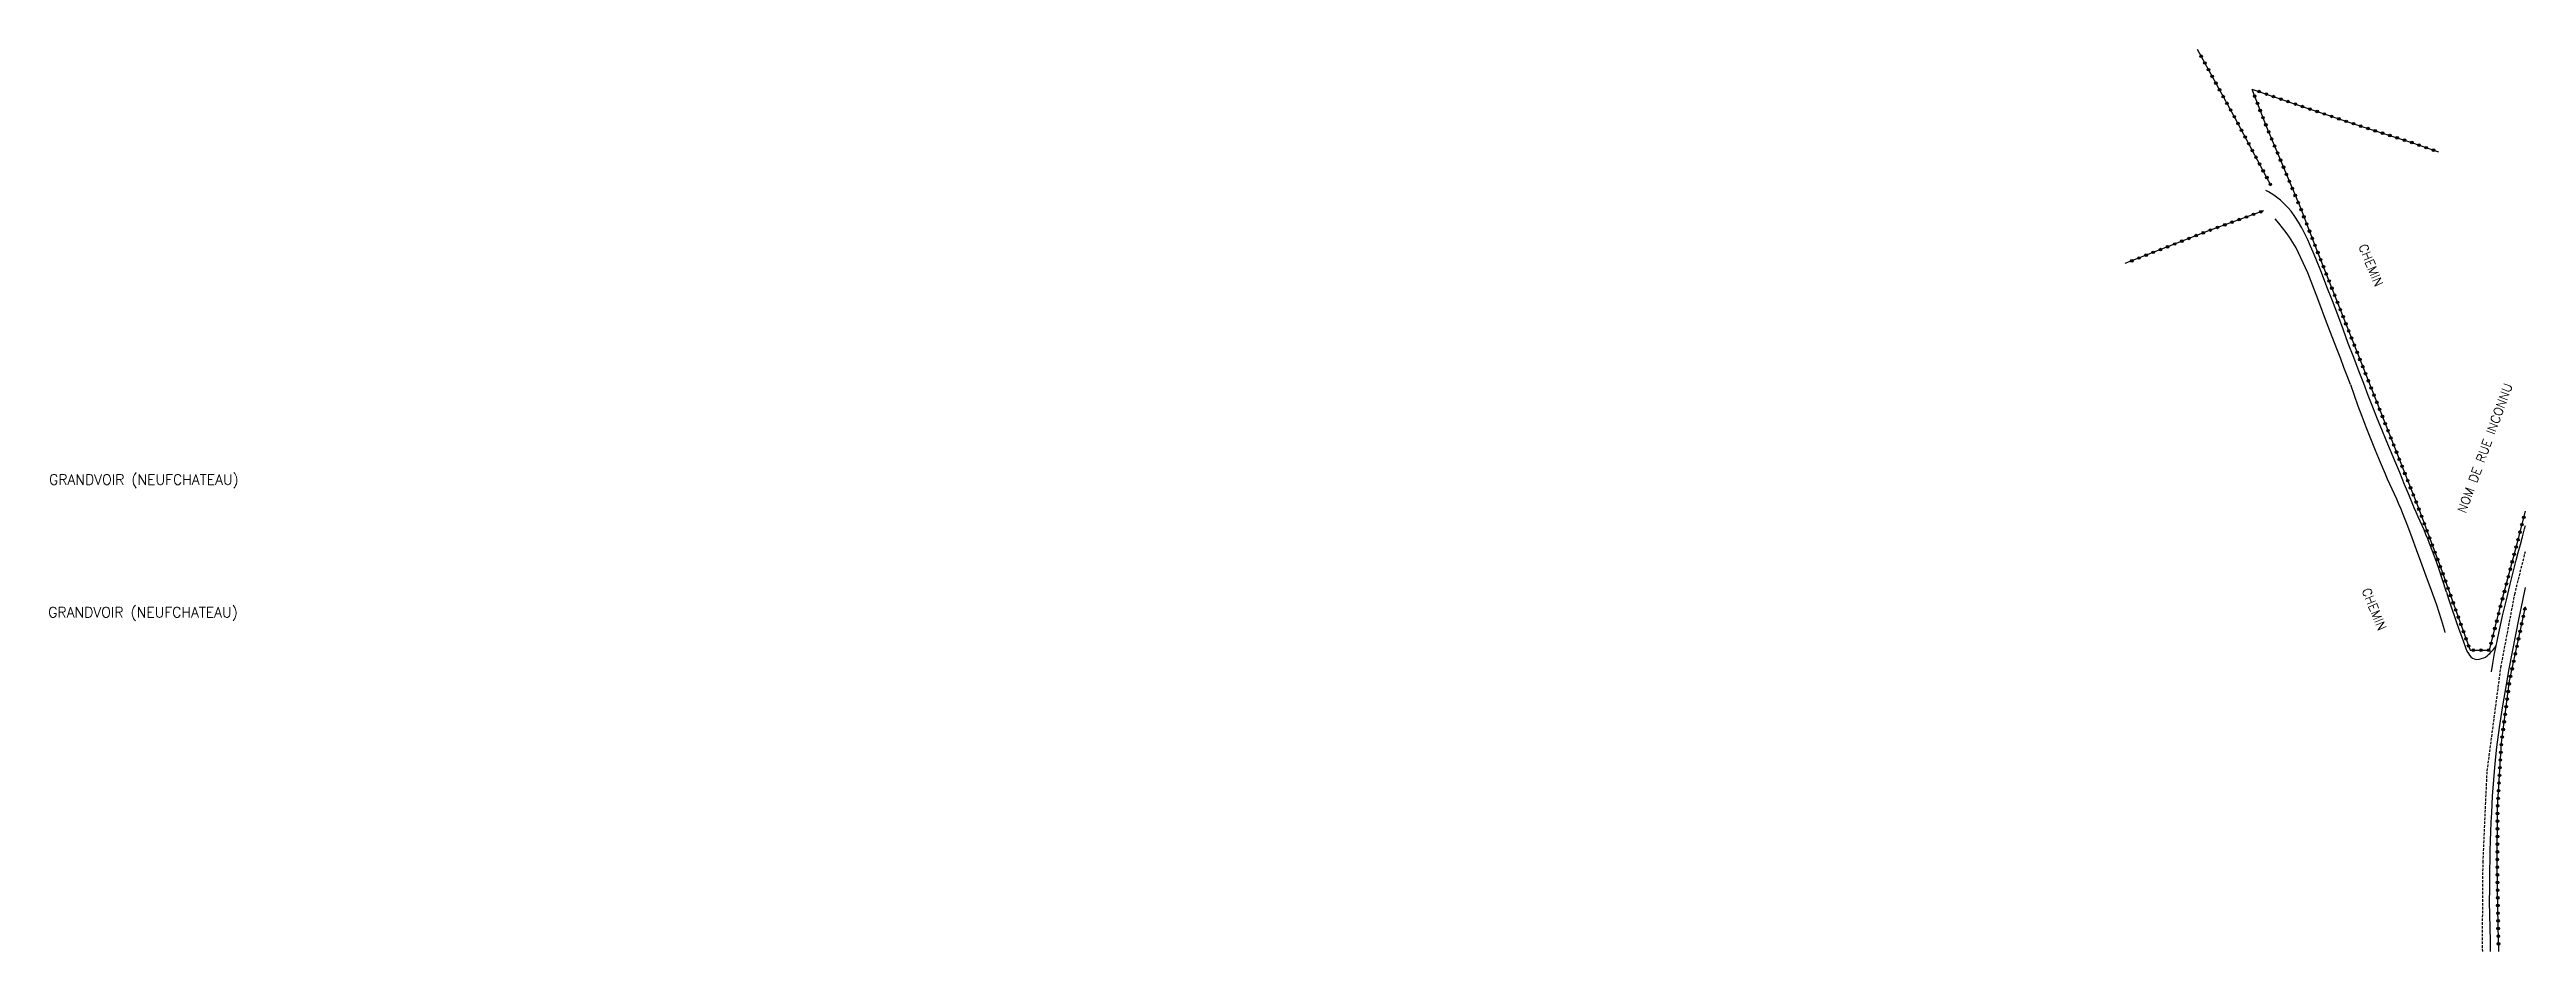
# Model space of a CAD drawing. Header units: millimetres. Extents: x 221515 to 222000, y 61000 to 61848.
# Drawn here: x 221515.4 to 222000.2, y 61671 to 61847.5 of the extents above; entities that cross this region are included whole.
import ezdxf
from ezdxf.enums import TextEntityAlignment as Align

# ---------------------------------------------------------------- set-up
doc = ezdxf.new("R2010")
doc.units = ezdxf.units.MM
doc.linetypes.add('DASHED', pattern=[0.75, 0.5, -0.25])
doc.layers.get('0').update_dxf_attribs({"linetype": 'CONTINUOUS'})
for name, color, linetype in [('W0001', 6, 'DASHED'), ('W0008', 7, 'CONTINUOUS'), ('W0071', 7, 'CONTINUOUS'), ('W0323', 7, 'CONTINUOUS'), ('W0980', 7, 'CONTINUOUS'), ('W0989', 7, 'CONTINUOUS')]:
    doc.layers.add(name, color=color, linetype=linetype)
doc.styles.get("Standard").update_dxf_attribs({"font": 'romans.shx', "width": 0.85})

msp = doc.modelspace()

# ---------------------------------------------------------------- texts
at = {"layer": 'W0980'}
for p in [(221533.85, 61763.22), (221533.68, 61737.25)]:
    msp.add_text('GRANDVOIR (NEUFCHATEAU)', height=2, dxfattribs=at).set_placement(p, align=Align.MIDDLE)
at = {"layer": 'W0989'}
for s, rotation, p in [('CHEMIN', 292.3624, (221969.77, 61805.32)), ('NOM DE RUE INCONNU', 69.8309, (221992.08, 61769.53)), ('CHEMIN', 292.3624, (221970.41, 61737.99))]:
    msp.add_text(s, height=1.75, rotation=rotation, dxfattribs=at).set_placement(p, align=Align.MIDDLE_CENTER)

# ---------------------------------------------------------------- blocks, each defined once
blk = doc.blocks.new('t323o')
at = {"color": 0, "linetype": 'Continuous'}
for radius in [0.25, 0.15]:
    blk.add_circle((0, 0), radius, dxfattribs=at)

# ---------------------------------------------------------------- linework, layer by layer
at = {"layer": 'W0001'}
msp.add_lwpolyline([(221991.64, 61671), (221991.59, 61671.72), (221991.71, 61688.46), (221992.52, 61706.34), (221995.21, 61726.63), (221997.92, 61740.91), (222000, 61749.29)], dxfattribs=at)
at = {"layer": 'W0008'}
for points in [[(221993.36, 61725.74), (221993.55, 61726.94), (221993.76, 61728.13), (221993.98, 61729.31), (221994.21, 61730.5), (221994.86, 61733.61), (221995.55, 61736.72), (221996.27, 61739.82), (221997.01, 61742.92), (221997.39, 61744.47), (221997.79, 61746.01), (221998.19, 61747.56), (221998.6, 61749.1), (221999.02, 61750.64), (221999.43, 61752.18), (221999.83, 61753.73), (222000, 61754.37)], [(221993.19, 61671), (221993.18, 61671.52), (221993.17, 61672.03), (221993.16, 61672.55), (221993.14, 61673.07), (221993.08, 61675.62), (221993.03, 61678.18), (221993, 61680.74), (221993.01, 61683.29), (221993.02, 61685.15), (221993.05, 61687.01), (221993.08, 61688.87), (221993.13, 61690.73), (221993.18, 61692.59), (221993.25, 61694.45), (221993.33, 61696.3), (221993.42, 61698.16), (221993.59, 61701.38), (221993.8, 61704.59), (221994.05, 61707.8), (221994.39, 61711), (221994.9, 61714.84), (221995.5, 61718.67), (221996.16, 61722.48), (221996.85, 61726.29), (221997.47, 61729.64), (221998.13, 61732.99), (221998.81, 61736.33), (221999.49, 61739.68), (222000, 61742.25)]]:
    msp.add_lwpolyline(points, dxfattribs=at)
at = {"layer": 'W0071'}
for points in [[(221984.54, 61741.35), (221983.79, 61743.75), (221982.99, 61746.14), (221982.15, 61748.52), (221981.26, 61750.87), (221980.91, 61751.75), (221980.54, 61752.63), (221980.17, 61753.5), (221979.78, 61754.37), (221979.39, 61755.23), (221979.01, 61756.1), (221978.63, 61756.97), (221978.25, 61757.84), (221977.29, 61760.13), (221976.33, 61762.43), (221975.39, 61764.73), (221974.44, 61767.03), (221973.59, 61769.07), (221972.74, 61771.11), (221971.9, 61773.16), (221971.07, 61775.21), (221970.15, 61777.52), (221969.25, 61779.84), (221968.35, 61782.16), (221967.46, 61784.48), (221966.39, 61787.25), (221965.34, 61790.02), (221964.3, 61792.8), (221963.26, 61795.58), (221962.21, 61798.35), (221961.14, 61801.12), (221960.06, 61803.88), (221958.95, 61806.63), (221958.45, 61807.86), (221957.95, 61809.08), (221957.42, 61810.3), (221956.84, 61811.49), (221956.23, 61812.63), (221955.59, 61813.76), (221954.89, 61814.85), (221954.12, 61815.9), (221953.47, 61816.65), (221952.78, 61817.36), (221952.04, 61818.03), (221951.27, 61818.66), (221950.78, 61819.03), (221950.26, 61819.36), (221949.73, 61819.68), (221949.19, 61819.96)], [(221965.76, 61781.98), (221965.13, 61783.64), (221964.49, 61785.31), (221963.85, 61786.97), (221963.2, 61788.62), (221961.28, 61793.68), (221959.39, 61798.76), (221957.39, 61803.8), (221955.11, 61808.73), (221954.82, 61809.27), (221954.51, 61809.79), (221954.18, 61810.3), (221953.84, 61810.81), (221953.17, 61811.73), (221952.48, 61812.64), (221951.76, 61813.53), (221951.01, 61814.4)], [(221965.76, 61781.98), (221966.48, 61779.9), (221967.22, 61777.83), (221967.98, 61775.76), (221968.76, 61773.71), (221969.67, 61771.39), (221970.6, 61769.09), (221971.55, 61766.79), (221972.52, 61764.5), (221972.95, 61763.51), (221973.39, 61762.53), (221973.84, 61761.55), (221974.29, 61760.57), (221974.75, 61759.59), (221975.19, 61758.61), (221975.62, 61757.62), (221976.04, 61756.62), (221976.95, 61754.33), (221977.8, 61752.02), (221978.64, 61749.7), (221979.47, 61747.38), (221980.52, 61744.54), (221981.56, 61741.7), (221982.58, 61738.85), (221983.54, 61735.98), (221983.73, 61735.34), (221983.92, 61734.7), (221984.1, 61734.05), (221984.26, 61733.4)], [(221984.54, 61741.35), (221984.89, 61740.19), (221985.26, 61739.04), (221985.64, 61737.9), (221986.03, 61736.76), (221986.5, 61735.41), (221986.98, 61734.07), (221987.47, 61732.73), (221987.98, 61731.4), (221988.16, 61730.87), (221988.34, 61730.33), (221988.55, 61729.8), (221988.83, 61729.31), (221989.06, 61728.99), (221989.32, 61728.69), (221989.63, 61728.43), (221990, 61728.26), (221990.47, 61728.17), (221990.95, 61728.2), (221991.41, 61728.31), (221991.84, 61728.46), (221992.18, 61728.63), (221992.49, 61728.85), (221992.78, 61729.1), (221993.05, 61729.35), (221993.39, 61729.69), (221993.71, 61730.05), (221994, 61730.42), (221994.27, 61730.82)]]:
    msp.add_lwpolyline(points, dxfattribs=at)
at = {"layer": 'W0323'}
for points in [[(221950.25, 61820.85), (221943.24, 61834), (221935.81, 61847.54)], [(221946.46, 61839.8), (221949.28, 61832.55), (221955.96, 61816.54), (221958.88, 61809.07), (221968.04, 61785.78), (221974.38, 61769.71), (221979.01, 61757.96), (221983.4, 61746.19), (221986.32, 61737.95), (221989.17, 61729.96), (221992.95, 61729.98), (221995.09, 61738.4), (221998.57, 61751.6), (222000, 61757.2)], [(221946.46, 61839.8), (221957.1, 61836.12), (221967.57, 61832.6), (221977.72, 61829.34), (221982.99, 61827.49)], [(221948.76, 61815.99), (221937.95, 61812.06), (221921.58, 61805.65)], [(221994.78, 61671), (221994.66, 61675.97), (221994.5, 61687.66), (221994.56, 61699.2), (221995.3, 61711.85), (221996.9, 61723.94), (222000, 61738.47)]]:
    msp.add_lwpolyline(points, dxfattribs=at)

# ---------------------------------------------------------------- block references
for p, rotation in [((221936.53, 61846.22), 118.7675303688428), ((221937.25, 61844.91), 118.7675303688428), ((221937.97, 61843.59), 118.7675303688428), ((221938.69, 61842.28), 118.7675303688428), ((221939.42, 61840.96), 118.7675303688428), ((221940.14, 61839.65), 118.7675303688428), ((221940.86, 61838.33), 118.7675303688428), ((221941.58, 61837.02), 118.7675303688428), ((221942.3, 61835.7), 118.7675303688428), ((221947.01, 61838.4), 291.2733905582141), ((221947.55, 61837.01), 291.2733905582141), ((221947.88, 61839.31), 340.9052132256251), ((221948.09, 61835.61), 291.2733905582141), ((221949.3, 61838.82), 340.9052132256251), ((221950.71, 61838.33), 340.9052132256251), ((221952.13, 61837.84), 340.9052132256251), ((221953.55, 61837.35), 340.9052132256251), ((221954.97, 61836.86), 340.9052132256251), ((221956.38, 61836.37), 340.9052132256251), ((221957.8, 61835.88), 341.4337895979555), ((221959.23, 61835.4), 341.4337895979555), ((221943.03, 61834.39), 118.7675303688428), ((221943.74, 61833.07), 118.0541687146123), ((221944.44, 61831.74), 118.0541687146123), ((221945.15, 61830.42), 118.0541687146123), ((221948.64, 61834.21), 291.2733905582141), ((221949.18, 61832.81), 291.2733905582141), ((221949.75, 61831.43), 292.6427255482893), ((221960.65, 61834.93), 341.4337895979555), ((221962.07, 61834.45), 341.4337895979555), ((221963.49, 61833.97), 341.4337895979555), ((221964.91, 61833.49), 341.4337895979555), ((221966.34, 61833.02), 341.4337895979555), ((221967.76, 61832.54), 342.1990199564479), ((221969.19, 61832.08), 342.1990199564479), ((221970.61, 61831.62), 342.1990199564479), ((221972.04, 61831.17), 342.1990199564479), ((221973.47, 61830.71), 342.1990199564479), ((221974.9, 61830.25), 342.1990199564479), ((221945.85, 61829.1), 118.0541687146123), ((221946.56, 61827.77), 118.0541687146123), ((221947.26, 61826.45), 118.0541687146123), ((221950.33, 61830.04), 292.6427255482893), ((221950.91, 61828.66), 292.6427255482893), ((221951.49, 61827.27), 292.6427255482893), ((221952.06, 61825.89), 292.6427255482893), ((221976.33, 61829.79), 342.1990199564479), ((221977.76, 61829.33), 340.6869506947358), ((221979.17, 61828.83), 340.6869506947358), ((221980.59, 61828.34), 340.6869506947358), ((221982, 61827.84), 340.6869506947358), ((221947.97, 61825.12), 118.0541687146123), ((221948.67, 61823.8), 118.0541687146123), ((221949.38, 61822.48), 118.0541687146123), ((221950.08, 61821.15), 118.0541687146123), ((221952.64, 61824.5), 292.6427255482893), ((221953.22, 61823.12), 292.6427255482893), ((221953.8, 61821.73), 292.6427255482893), ((221948.21, 61815.79), 199.9741690851706), ((221954.37, 61820.35), 292.6427255482893), ((221954.95, 61818.97), 292.6427255482893), ((221955.53, 61817.58), 292.6427255482893), ((221956.1, 61816.19), 291.3075154773765), ((221935.54, 61811.12), 201.4002998095815), ((221936.94, 61811.67), 201.4002998095815), ((221938.34, 61812.2), 199.9741690851706), ((221939.75, 61812.72), 199.9741690851706), ((221941.16, 61813.23), 199.9741690851706), ((221942.57, 61813.74), 199.9741690851706), ((221943.98, 61814.25), 199.9741690851706), ((221945.39, 61814.77), 199.9741690851706), ((221946.8, 61815.28), 199.9741690851706), ((221956.64, 61814.8), 291.3075154773765), ((221957.19, 61813.4), 291.3075154773765), ((221957.73, 61812), 291.3075154773765), ((221922.97, 61806.19), 201.4002998095815), ((221924.37, 61806.74), 201.4002998095815), ((221925.77, 61807.29), 201.4002998095815), ((221927.16, 61807.84), 201.4002998095815), ((221928.56, 61808.38), 201.4002998095815), ((221929.96, 61808.93), 201.4002998095815), ((221931.35, 61809.48), 201.4002998095815), ((221932.75, 61810.03), 201.4002998095815), ((221934.15, 61810.57), 201.4002998095815), ((221958.28, 61810.6), 291.3075154773765), ((221958.82, 61809.21), 291.3075154773765), ((221959.37, 61807.81), 291.4749752473617), ((221959.92, 61806.41), 291.4749752473617), ((221960.47, 61805.02), 291.4749752473617), ((221961.02, 61803.62), 291.4749752473617), ((221961.57, 61802.23), 291.4749752473617), ((221962.12, 61800.83), 291.4749752473617), ((221962.67, 61799.44), 291.4749752473617), ((221963.22, 61798.04), 291.4749752473617), ((221963.77, 61796.64), 291.4749752473617), ((221964.32, 61795.25), 291.4749752473617), ((221964.86, 61793.85), 291.4749752473617), ((221965.41, 61792.46), 291.4749752473617), ((221965.96, 61791.06), 291.4749752473617), ((221966.51, 61789.66), 291.4749752473617), ((221967.06, 61788.27), 291.4749752473617), ((221967.61, 61786.87), 291.4749752473617), ((221968.16, 61785.48), 291.5137781586298), ((221968.71, 61784.08), 291.5137781586298), ((221969.26, 61782.69), 291.5137781586298), ((221969.81, 61781.29), 291.5137781586298), ((221970.36, 61779.89), 291.5137781586298), ((221970.91, 61778.5), 291.5137781586298), ((221971.46, 61777.1), 291.5137781586298), ((221972.01, 61775.71), 291.5137781586298), ((221972.56, 61774.31), 291.5137781586298), ((221973.11, 61772.92), 291.5137781586298), ((221973.66, 61771.52), 291.5137781586298), ((221974.21, 61770.13), 291.5137781586298), ((221974.76, 61768.73), 291.5350879657456), ((221975.31, 61767.34), 291.5350879657456), ((221975.86, 61765.94), 291.5350879657456), ((221976.41, 61764.54), 291.5350879657456), ((221976.96, 61763.15), 291.5350879657456), ((221977.51, 61761.75), 291.5350879657456), ((221978.06, 61760.36), 291.5350879657456), ((221978.61, 61758.96), 291.5350879657456), ((221979.16, 61757.57), 290.4567884175727), ((221979.68, 61756.16), 290.4567884175727), ((221980.21, 61754.75), 290.4567884175727), ((221980.73, 61753.35), 290.4567884175727), ((221998.94, 61753.08), 75.6386818395728), ((221999.32, 61754.53), 75.6386818395728), ((221999.69, 61755.98), 75.6386818395728), ((221981.25, 61751.94), 290.4567884175727), ((221981.78, 61750.54), 290.4567884175727), ((221982.3, 61749.13), 290.4567884175727), ((221997.81, 61748.72), 75.22652037721683), ((221998.19, 61750.17), 75.22652037721683), ((221998.57, 61751.62), 75.6386818395728), ((221982.83, 61747.73), 290.4567884175727), ((221983.35, 61746.32), 290.4567884175727), ((221983.86, 61744.91), 289.5378506760139), ((221984.36, 61743.5), 289.5378506760139), ((221996.66, 61744.37), 75.22652037721683), ((221997.04, 61745.82), 75.22652037721683), ((221997.43, 61747.27), 75.22652037721683), ((221984.86, 61742.08), 289.5378506760139), ((221985.36, 61740.67), 289.5378506760139), ((221985.86, 61739.25), 289.5378506760139), ((221995.13, 61738.57), 75.22652037721683), ((221995.51, 61740.02), 75.22652037721683), ((221995.9, 61741.47), 75.22652037721683), ((221996.28, 61742.92), 75.22652037721683), ((221986.36, 61737.84), 289.6311074707859), ((221986.87, 61736.43), 289.6311074707859), ((221987.37, 61735.02), 289.6311074707859), ((221987.88, 61733.6), 289.6311074707859), ((221994.02, 61734.21), 75.76071692215035), ((221994.39, 61735.66), 75.76071692215035), ((221994.76, 61737.12), 75.76071692215035), ((221998.97, 61733.65), 77.94775926213775), ((221999.28, 61735.12), 77.94775926213775), ((221999.6, 61736.59), 77.94775926213775), ((221999.91, 61738.05), 77.94775926213775), ((221988.38, 61732.19), 289.6311074707859), ((221988.88, 61730.78), 289.6311074707859), ((221989.81, 61729.97), 0.2428415849071803), ((221991.31, 61729.97), 0.2428415849071803), ((221992.81, 61729.98), 0.2428415849071803), ((221993.28, 61731.3), 75.76071692215035), ((221993.65, 61732.75), 75.76071692215035), ((221998.03, 61729.25), 77.94775926213775), ((221998.35, 61730.72), 77.94775926213775), ((221998.66, 61732.18), 77.94775926213775), ((221997.09, 61724.85), 77.94775926213775), ((221997.41, 61726.32), 77.94775926213775), ((221997.72, 61727.78), 77.94775926213775), ((221996.23, 61718.91), 82.4584321174596), ((221996.43, 61720.4), 82.4584321174596), ((221996.63, 61721.89), 82.4584321174596), ((221996.82, 61723.38), 82.4584321174596), ((221995.64, 61714.45), 82.4584321174596), ((221995.84, 61715.94), 82.4584321174596), ((221996.04, 61717.43), 82.4584321174596), ((221995.19, 61709.98), 86.65212548251945), ((221995.28, 61711.48), 86.65212548251945), ((221995.45, 61712.97), 82.4584321174596), ((221994.92, 61705.49), 86.65212548251945), ((221995.01, 61706.98), 86.65212548251945), ((221995.1, 61708.48), 86.65212548251945), ((221994.57, 61699.5), 86.65212548251945), ((221994.66, 61700.99), 86.65212548251945), ((221994.75, 61702.49), 86.65212548251945), ((221994.84, 61703.99), 86.65212548251945), ((221994.54, 61696.5), 89.7269049303576), ((221994.54, 61695), 89.7269049303576), ((221994.55, 61698), 89.7269049303576), ((221994.52, 61690.5), 89.7269049303576), ((221994.52, 61692), 89.7269049303576), ((221994.53, 61693.5), 89.7269049303576), ((221994.5, 61687.5), 90.77468391166569), ((221994.51, 61689), 89.7269049303576), ((221994.52, 61686), 90.77468391166569), ((221994.54, 61684.5), 90.77468391166569), ((221994.57, 61683), 90.77468391166569), ((221994.59, 61681.5), 90.77468391166569), ((221994.61, 61680), 90.77468391166569), ((221994.63, 61678.5), 90.77468391166569), ((221994.65, 61677), 90.77468391166569), ((221994.67, 61675.5), 91.38562959081814), ((221994.71, 61674), 91.38562959081814), ((221994.74, 61672.5), 91.38562959081814)]:
    msp.add_blockref('t323o', p, dxfattribs=dict(at, rotation=rotation))

msp.set_redraw_order([(e.dxf.handle, doc.entitydb.next_handle()) for e in msp.query("TEXT MTEXT ATTDEF DIMENSION ARC_DIMENSION")])  # texts and dimensions are drawn at this point

doc.saveas('drawing.dxf')
